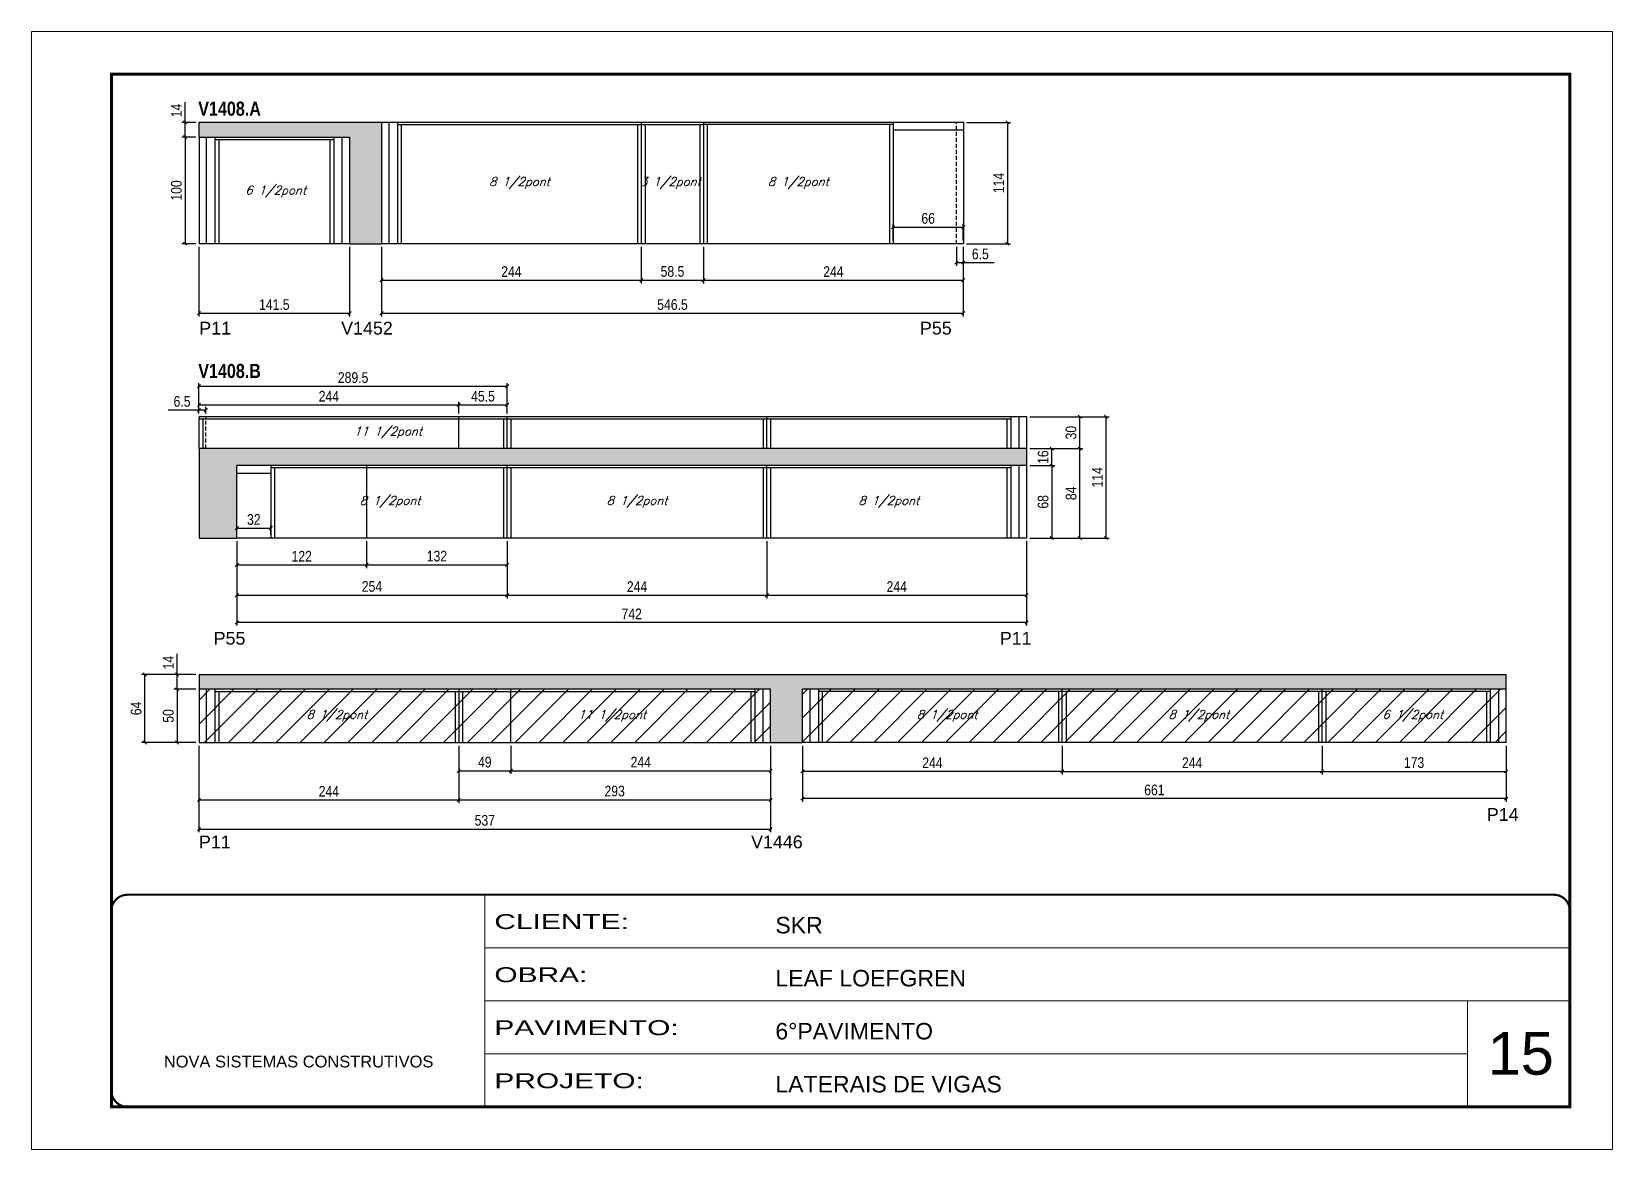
# Model space of a CAD drawing. Extents: x 3309 to 9563, y -2522 to 14608.
# Drawn here: x 6493 to 7978, y 10112 to 11162 of the extents above; entities that cross this region are included whole.
import ezdxf

# ---------------------------------------------------------------- set-up
doc = ezdxf.new("R2010")
doc.units = 0
for name, pattern in [('CONTINUO', [0]), ('DASHED', [0.75, 0.5, -0.25]), ('HIDDEN', [0.375, 0.25, -0.125])]:
    doc.linetypes.add(name, pattern=pattern)
for name, color, linetype in [('5', 5, 'Continuous'), ('COTA', 241, 'Continuous'), ('NOMENCLATURA', 7, 'Continuous'), ('Painéis', 200, 'Continuous'), ('SARR_2.2x7', 40, 'Continuous'), ('SARR_3.5x7', 81, 'Continuous'), ('texto', 7, 'Continuous')]:
    doc.layers.add(name, color=color, linetype=linetype)
for name, color, linetype, lineweight in [('CARIMBO', 255, 'Continuous', 9), ('Folhas', 255, 'Continuous', 9), ('Hachura', 251, 'Continuous', 9), ('SARRAFO DE PRESSAO', 251, 'DASHED', 9)]:
    doc.layers.add(name, color=color, linetype=linetype, lineweight=lineweight)
doc.styles.add('ARIAL', font='arial.ttf')
doc.styles.add('COTA TECNICA', font='techl___.ttf', dxfattribs={"height": 10})
doc.styles.add('Romans', font='romans.shx')
doc.styles.get("Standard").update_dxf_attribs({"font": 'arial.ttf'})
doc.styles.add('TECNICA', font='techb___.ttf', dxfattribs={"height": 10})
doc.styles.add('Tecnologia', font='')
doc.styles.get('Tecnologia').set_extended_font_data('Forgotten Futurist')
doc.dimstyles.new('PAINEL', dxfattribs={"dimtxt": 10, "dimasz": 3, "dimexe": 3, "dimexo": 3, "dimgap": 3, "dimtad": 1, "dimdec": 1, "dimzin": 12, "dimdsep": 46, "dimtxsty": 'COTA TECNICA', "dimblk1": 'OBLIQUE', "dimblk2": 'OBLIQUE', "dimsah": 1, "dimcen": 0.9, "dimclrd": 4, "dimclre": 4, "dimclrt": 240, "dimadec": 1, "dimazin": 3, "dimtfac": 1, "dimtdec": 1, "dimtmove": 0, "dimatfit": 3, "dimfxl": 1, "dimtolj": 1, "dimtzin": 12, "dimarcsym": 0})

msp = doc.modelspace()

# ---------------------------------------------------------------- texts
at = {"layer": '5', "linetype": 'Continuous'}
for s, rotation, p in [('P11', 0.00004, (6650.39, 10877.59)), ('V1452', 0.00004, (6783.69, 10877.59)), ('P55', 0.00004, (7327.38, 10877.59)), ('P55', 359.99996, (6663.89, 10586.25)), ('P11', 359.99996, (7402.46, 10586.25)), ('P14', 0.00004, (7859.96, 10420.72)), ('P11', 359.99996, (6650.07, 10394.94)), ('V1446', 359.99996, (7168.75, 10394.94))]:
    msp.add_text(s, height=12, rotation=rotation, dxfattribs=at).set_placement(p)
at = {"layer": 'CARIMBO', "style": 'ARIAL'}
msp.add_text('15', height=40, dxfattribs=at).set_placement((7860.73, 10182.28))
at = {"layer": 'NOMENCLATURA', "style": 'TECNICA'}
for s, p in [('V1408.A', (6649.42, 11083.16)), ('V1408.B', (6649.42, 10836.74))]:
    msp.add_text(s, height=13.2, dxfattribs=at).set_placement(p)
at = {"layer": 'texto', "color": 2, "char_height": 8, "attachment_point": 5, "style": 'Romans'}
for s, insert in [('{\\Q19;\\C256;6 1/2pont}', (6722.14, 11011.93)), ('{\\Q19;\\C256;8 1/2pont}', (6951.14, 11019.93)), ('{\\Q19;\\C256;3 1/2pont}', (7092.89, 11019.93)), ('{\\Q19;\\C256;8 1/2pont}', (7213.14, 11019.93)), ('{\\Q19;\\C256;11 1/2pont}', (6827.64, 10785.42)), ('{\\Q19;\\C256;8 1/2pont}', (6829.64, 10720.42)), ('{\\Q19;\\C256;8 1/2pont}', (7061.64, 10720.42)), ('{\\Q19;\\C256;8 1/2pont}', (7298.14, 10720.42)), ('{\\Q19;\\C256;8 1/2pont}', (6779.64, 10519.35)), ('{\\Q19;\\C256;11 1/2pont}', (7038.14, 10519.35)), ('{\\Q19;\\C256;8 1/2pont}', (7352.89, 10519.35)), ('{\\Q19;\\C256;8 1/2pont}', (7589.39, 10519.35)), ('{\\Q19;\\C256;6 1/2pont}', (7790.39, 10519.35))]:
    msp.add_mtext(s, dxfattribs=dict(at, insert=insert))

# ---------------------------------------------------------------- blocks, each defined once
blk = doc.blocks.new('9999999999')
at = {"color": 30, "linetype": 'CONTINUO'}
for p, q in [((98564.6, 34230.2), (98564.6, 34429.4)), ((98564.6, 34379.6), (99584, 34379.6)), ((98564.6, 34329.8), (99488, 34329.8)), ((99584, 34329.8), (99488, 34329.8)), ((99488, 34329.8), (99488, 34230.2)), ((98564.6, 34280), (99488, 34280))]:
    blk.add_line(p, q, dxfattribs=at)
at = {"color": 30, "linetype": 'CONTINUO', "const_width": 2}
blk.add_lwpolyline([(99584, 34230.2), (99584, 34414.4, 0.414214), (99569, 34429.4), (98229, 34429.4, 0.414214), (98214, 34414.4), (98214, 34245.2, 0.414214), (98229, 34230.2), (99584, 34230.2)], format="xyb", dxfattribs=at)
at = {"layer": 'Folhas'}
blk.add_lwpolyline([(98139, 34190.2), (99624, 34190.2), (99624, 35240.2), (98139, 35240.2)], close=True, dxfattribs=at)
at = {"layer": 'Folhas', "color": 30, "const_width": 3}
blk.add_lwpolyline([(98214, 34230.2), (99584, 34230.2), (99584, 35200.2), (98214, 35200.2)], close=True, dxfattribs=at)
at = {"color": 7, "linetype": 'Continuous', "ltscale": 5, "style": 'ARIAL'}
for s, height, p in [('SKR', 15.48, (98837.7, 34393.1)), ('LEAF LOEFGREN', 15.483, (98837.7, 34343.3)), ('6°PAVIMENTO', 15.483, (98837.7, 34293.5)), ('NOVA SISTEMAS CONSTRUTIVOS', 11.059, (98263.2, 34267.2)), ('LATERAIS DE VIGAS', 15.483, (98837.7, 34243.7))]:
    blk.add_text(s, height=height, dxfattribs=at).set_placement(p)
at = {"layer": 'Folhas', "color": 7, "style": 'Tecnologia', "width": 1.5}
for s, p in [('CLIENTE:', (98573.7, 34397.2)), ('OBRA:', (98573.7, 34347.3)), ('PAVIMENTO:', (98573.7, 34297.5)), ('PROJETO:', (98573.7, 34247.7))]:
    blk.add_text(s, height=14, dxfattribs=at).set_placement(p)
blk = doc.blocks.new('_Oblique')
at = {"color": 0, "linetype": 'ByBlock', "lineweight": -2}
blk.add_line((-0.5, -0.5), (0.5, 0.5), dxfattribs=at)
blk = doc.blocks.new('*D1903')
at = {"layer": 'COTA', "color": 4, "lineweight": -2, "transparency": 16777216}
for p, q in [((6650.1, 10959.9), (6650.1, 10894.6)), ((6791.6, 10959.9), (6791.6, 10894.6)), ((6650.1, 10897.6), (6791.6, 10897.6))]:
    blk.add_line(p, q, dxfattribs=at)
at = {"layer": 'Defpoints', "color": 0, "transparency": 16777216}
for p in [(6650.1, 10962.9), (6791.6, 10962.9), (6791.6, 10897.6)]:
    blk.add_point(p, dxfattribs=at)
at = {"layer": 'COTA', "color": 4, "lineweight": -2, "transparency": 16777216, "xscale": 3, "yscale": 3, "zscale": 3, "rotation": 180}
blk.add_blockref('_Oblique', (6650.1, 10897.6), dxfattribs=at)
at = {"layer": 'COTA', "color": 4, "lineweight": -2, "transparency": 16777216, "xscale": 3, "yscale": 3, "zscale": 3}
blk.add_blockref('_Oblique', (6791.6, 10897.6), dxfattribs=at)
at = {"layer": 'COTA', "color": 240, "transparency": 16777216, "insert": (6720.9, 10905.7), "char_height": 10, "attachment_point": 5, "style": 'COTA TECNICA'}
blk.add_mtext('\\A1;141.5', dxfattribs=at)
blk = doc.blocks.new('*D1904')
at = {"layer": 'COTA', "color": 4, "lineweight": -2, "transparency": 16777216}
for p, q in [((6647.1, 11062.9), (6634, 11062.9)), ((6637, 11062.9), (6637, 10962.9)), ((6647.1, 10962.9), (6634, 10962.9))]:
    blk.add_line(p, q, dxfattribs=at)
at = {"layer": 'Defpoints', "color": 0, "transparency": 16777216}
for p in [(6650.1, 11062.9), (6637, 10962.9), (6650.1, 10962.9)]:
    blk.add_point(p, dxfattribs=at)
at = {"layer": 'COTA', "color": 4, "lineweight": -2, "transparency": 16777216, "xscale": 3, "yscale": 3, "zscale": 3}
for p, rotation in [((6637, 11062.9), 90), ((6637, 10962.9), 270)]:
    blk.add_blockref('_Oblique', p, dxfattribs=dict(at, rotation=rotation))
at = {"layer": 'COTA', "color": 240, "transparency": 16777216, "insert": (6628.9, 11012.9), "char_height": 10, "attachment_point": 5, "rotation": 90, "style": 'COTA TECNICA'}
blk.add_mtext('\\A1;100', dxfattribs=at)
blk = doc.blocks.new('*D1905')
at = {"layer": 'COTA', "color": 4, "lineweight": -2, "transparency": 16777216}
for p, q in [((6821.6, 10959.9), (6821.6, 10894.6)), ((7368.1, 10959.9), (7368.1, 10894.6)), ((6821.6, 10897.6), (7368.1, 10897.6))]:
    blk.add_line(p, q, dxfattribs=at)
at = {"layer": 'Defpoints', "color": 0, "transparency": 16777216}
for p in [(6821.6, 10962.9), (7368.1, 10962.9), (7368.1, 10897.6)]:
    blk.add_point(p, dxfattribs=at)
at = {"layer": 'COTA', "color": 4, "lineweight": -2, "transparency": 16777216, "xscale": 3, "yscale": 3, "zscale": 3, "rotation": 180}
blk.add_blockref('_Oblique', (6821.6, 10897.6), dxfattribs=at)
at = {"layer": 'COTA', "color": 4, "lineweight": -2, "transparency": 16777216, "xscale": 3, "yscale": 3, "zscale": 3}
blk.add_blockref('_Oblique', (7368.1, 10897.6), dxfattribs=at)
at = {"layer": 'COTA', "color": 240, "transparency": 16777216, "insert": (7094.9, 10905.7), "char_height": 10, "attachment_point": 5, "style": 'COTA TECNICA'}
blk.add_mtext('\\A1;546.5', dxfattribs=at)
blk = doc.blocks.new('*D1906')
at = {"layer": 'COTA', "color": 4, "lineweight": -2, "transparency": 16777216}
for p, q in [((6637, 11076.9), (6637, 11096)), ((6647.1, 11076.9), (6634, 11076.9)), ((6637, 11062.9), (6637, 11076.9)), ((6647.1, 11062.9), (6634, 11062.9))]:
    blk.add_line(p, q, dxfattribs=at)
at = {"layer": 'Defpoints', "color": 0, "transparency": 16777216}
for p in [(6637, 11076.9), (6650.1, 11076.9), (6650.1, 11062.9)]:
    blk.add_point(p, dxfattribs=at)
at = {"layer": 'COTA', "color": 4, "lineweight": -2, "transparency": 16777216, "xscale": 3, "yscale": 3, "zscale": 3}
for p, rotation in [((6637, 11076.9), 90), ((6637, 11062.9), 270)]:
    blk.add_blockref('_Oblique', p, dxfattribs=dict(at, rotation=rotation))
at = {"layer": 'COTA', "color": 240, "transparency": 16777216, "insert": (6628.9, 11088), "char_height": 10, "attachment_point": 5, "rotation": 90, "style": 'COTA TECNICA'}
blk.add_mtext('\\A1;14', dxfattribs=at)
blk = doc.blocks.new('*D1907')
at = {"layer": 'COTA', "color": 4, "lineweight": -2, "transparency": 16777216}
for p, q in [((7371.1, 11076.9), (7412.5, 11076.9)), ((7409.5, 11076.9), (7409.5, 10962.9)), ((7371.1, 10962.9), (7412.5, 10962.9))]:
    blk.add_line(p, q, dxfattribs=at)
at = {"layer": 'Defpoints', "color": 0, "transparency": 16777216}
for p in [(7368.1, 11076.9), (7368.1, 10962.9), (7409.5, 10962.9)]:
    blk.add_point(p, dxfattribs=at)
at = {"layer": 'COTA', "color": 4, "lineweight": -2, "transparency": 16777216, "xscale": 3, "yscale": 3, "zscale": 3}
for p, rotation in [((7409.5, 11076.9), 90), ((7409.5, 10962.9), 270)]:
    blk.add_blockref('_Oblique', p, dxfattribs=dict(at, rotation=rotation))
at = {"layer": 'COTA', "color": 240, "transparency": 16777216, "insert": (7401.4, 11019.9), "char_height": 10, "attachment_point": 5, "rotation": 90, "style": 'COTA TECNICA'}
blk.add_mtext('\\A1;114', dxfattribs=at)
blk = doc.blocks.new('*D1908')
at = {"layer": 'COTA', "color": 4, "lineweight": -2, "transparency": 16777216}
for p, q in [((6821.6, 10959.9), (6821.6, 10925.6)), ((7065.6, 10959.9), (7065.6, 10925.6)), ((6821.6, 10928.6), (7065.6, 10928.6))]:
    blk.add_line(p, q, dxfattribs=at)
at = {"layer": 'Defpoints', "color": 0, "transparency": 16777216}
for p in [(6821.6, 10962.9), (7065.6, 10962.9), (7065.6, 10928.6)]:
    blk.add_point(p, dxfattribs=at)
at = {"layer": 'COTA', "color": 4, "lineweight": -2, "transparency": 16777216, "xscale": 3, "yscale": 3, "zscale": 3, "rotation": 180}
blk.add_blockref('_Oblique', (6821.6, 10928.6), dxfattribs=at)
at = {"layer": 'COTA', "color": 4, "lineweight": -2, "transparency": 16777216, "xscale": 3, "yscale": 3, "zscale": 3}
blk.add_blockref('_Oblique', (7065.6, 10928.6), dxfattribs=at)
at = {"layer": 'COTA', "color": 240, "transparency": 16777216, "insert": (6943.6, 10936.7), "char_height": 10, "attachment_point": 5, "style": 'COTA TECNICA'}
blk.add_mtext('\\A1;244', dxfattribs=at)
blk = doc.blocks.new('*D1909')
at = {"layer": 'COTA', "color": 4, "lineweight": -2, "transparency": 16777216}
for p, q in [((7065.6, 10959.9), (7065.6, 10925.6)), ((7124.1, 10959.9), (7124.1, 10925.6)), ((7065.6, 10928.6), (7124.1, 10928.6))]:
    blk.add_line(p, q, dxfattribs=at)
at = {"layer": 'Defpoints', "color": 0, "transparency": 16777216}
for p in [(7065.6, 10962.9), (7124.1, 10962.9), (7124.1, 10928.6)]:
    blk.add_point(p, dxfattribs=at)
at = {"layer": 'COTA', "color": 4, "lineweight": -2, "transparency": 16777216, "xscale": 3, "yscale": 3, "zscale": 3, "rotation": 180}
blk.add_blockref('_Oblique', (7065.6, 10928.6), dxfattribs=at)
at = {"layer": 'COTA', "color": 4, "lineweight": -2, "transparency": 16777216, "xscale": 3, "yscale": 3, "zscale": 3}
blk.add_blockref('_Oblique', (7124.1, 10928.6), dxfattribs=at)
at = {"layer": 'COTA', "color": 240, "transparency": 16777216, "insert": (7094.9, 10936.8), "char_height": 10, "attachment_point": 5, "style": 'COTA TECNICA'}
blk.add_mtext('\\A1;58.5', dxfattribs=at)
blk = doc.blocks.new('*D1910')
at = {"layer": 'COTA', "color": 4, "lineweight": -2, "transparency": 16777216}
for p, q in [((7124.1, 10959.9), (7124.1, 10925.6)), ((7368.1, 10959.9), (7368.1, 10925.6)), ((7124.1, 10928.6), (7368.1, 10928.6))]:
    blk.add_line(p, q, dxfattribs=at)
at = {"layer": 'Defpoints', "color": 0, "transparency": 16777216}
for p in [(7124.1, 10962.9), (7368.1, 10962.9), (7368.1, 10928.6)]:
    blk.add_point(p, dxfattribs=at)
at = {"layer": 'COTA', "color": 4, "lineweight": -2, "transparency": 16777216, "xscale": 3, "yscale": 3, "zscale": 3, "rotation": 180}
blk.add_blockref('_Oblique', (7124.1, 10928.6), dxfattribs=at)
at = {"layer": 'COTA', "color": 4, "lineweight": -2, "transparency": 16777216, "xscale": 3, "yscale": 3, "zscale": 3}
blk.add_blockref('_Oblique', (7368.1, 10928.6), dxfattribs=at)
at = {"layer": 'COTA', "color": 240, "transparency": 16777216, "insert": (7246.1, 10936.7), "char_height": 10, "attachment_point": 5, "style": 'COTA TECNICA'}
blk.add_mtext('\\A1;244', dxfattribs=at)
blk = doc.blocks.new('*D1911')
at = {"layer": 'COTA', "color": 4, "lineweight": -2, "transparency": 16777216}
for p, q in [((7361.6, 10959.9), (7361.6, 10942.1)), ((7368.1, 10959.9), (7368.1, 10942.1)), ((7361.6, 10945.1), (7368.1, 10945.1)), ((7368.1, 10945.1), (7397.1, 10945.1))]:
    blk.add_line(p, q, dxfattribs=at)
at = {"layer": 'Defpoints', "color": 0, "transparency": 16777216}
for p in [(7361.6, 10962.9), (7368.1, 10962.9), (7368.1, 10945.1)]:
    blk.add_point(p, dxfattribs=at)
at = {"layer": 'COTA', "color": 4, "lineweight": -2, "transparency": 16777216, "xscale": 3, "yscale": 3, "zscale": 3, "rotation": 180}
blk.add_blockref('_Oblique', (7361.6, 10945.1), dxfattribs=at)
at = {"layer": 'COTA', "color": 4, "lineweight": -2, "transparency": 16777216, "xscale": 3, "yscale": 3, "zscale": 3}
blk.add_blockref('_Oblique', (7368.1, 10945.1), dxfattribs=at)
at = {"layer": 'COTA', "color": 240, "transparency": 16777216, "insert": (7384.1, 10953.2), "char_height": 10, "attachment_point": 5, "style": 'COTA TECNICA'}
blk.add_mtext('\\A1;6.5', dxfattribs=at)
blk = doc.blocks.new('*D1912')
at = {"layer": 'COTA', "color": 4, "lineweight": -2, "transparency": 16777216}
for p, q in [((7302.1, 10965.9), (7302.1, 10981.5)), ((7302.1, 10978.5), (7368.1, 10978.5)), ((7368.1, 10965.9), (7368.1, 10981.5))]:
    blk.add_line(p, q, dxfattribs=at)
at = {"layer": 'Defpoints', "color": 0, "transparency": 16777216}
for p in [(7368.1, 10978.5), (7302.1, 10962.9), (7368.1, 10962.9)]:
    blk.add_point(p, dxfattribs=at)
at = {"layer": 'COTA', "color": 4, "lineweight": -2, "transparency": 16777216, "xscale": 3, "yscale": 3, "zscale": 3, "rotation": 180}
blk.add_blockref('_Oblique', (7302.1, 10978.5), dxfattribs=at)
at = {"layer": 'COTA', "color": 4, "lineweight": -2, "transparency": 16777216, "xscale": 3, "yscale": 3, "zscale": 3}
blk.add_blockref('_Oblique', (7368.1, 10978.5), dxfattribs=at)
at = {"layer": 'COTA', "color": 240, "transparency": 16777216, "insert": (7335.1, 10986.6), "char_height": 10, "attachment_point": 5, "style": 'COTA TECNICA'}
blk.add_mtext('\\A1;66', dxfattribs=at)
blk = doc.blocks.new('*D1919')
at = {"layer": 'COTA', "color": 4, "linetype": 'ByBlock', "lineweight": -2, "transparency": 16777216}
for p, q in [((6685.6, 10683.4), (6685.6, 10604.1)), ((7427.6, 10683.4), (7427.6, 10604.1)), ((7427.6, 10607.1), (6685.6, 10607.1))]:
    blk.add_line(p, q, dxfattribs=at)
at = {"layer": 'Defpoints', "color": 0, "linetype": 'ByBlock', "transparency": 16777216}
for p in [(6685.6, 10686.4), (7427.6, 10686.4), (6685.6, 10607.1)]:
    blk.add_point(p, dxfattribs=at)
at = {"layer": 'COTA', "color": 4, "linetype": 'ByBlock', "lineweight": -2, "transparency": 16777216, "xscale": 3, "yscale": 3, "zscale": 3, "rotation": 180}
blk.add_blockref('_Oblique', (6685.6, 10607.1), dxfattribs=at)
at = {"layer": 'COTA', "color": 4, "linetype": 'ByBlock', "lineweight": -2, "transparency": 16777216, "xscale": 3, "yscale": 3, "zscale": 3}
blk.add_blockref('_Oblique', (7427.6, 10607.1), dxfattribs=at)
at = {"layer": 'COTA', "color": 240, "linetype": 'ByBlock', "transparency": 16777216, "insert": (7056.6, 10615.2), "char_height": 10, "attachment_point": 5, "style": 'COTA TECNICA'}
blk.add_mtext('\\A1;742', dxfattribs=at)
blk = doc.blocks.new('*D1920')
at = {"layer": 'COTA', "color": 4, "lineweight": -2, "transparency": 16777216}
for p, q in [((6685.6, 10683.4), (6685.6, 10629.7)), ((6939.6, 10683.4), (6939.6, 10629.7)), ((6685.6, 10632.7), (6939.6, 10632.7))]:
    blk.add_line(p, q, dxfattribs=at)
at = {"layer": 'Defpoints', "color": 0, "transparency": 16777216}
for p in [(6685.6, 10686.4), (6939.6, 10686.4), (6939.6, 10632.7)]:
    blk.add_point(p, dxfattribs=at)
at = {"layer": 'COTA', "color": 4, "lineweight": -2, "transparency": 16777216, "xscale": 3, "yscale": 3, "zscale": 3, "rotation": 180}
blk.add_blockref('_Oblique', (6685.6, 10632.7), dxfattribs=at)
at = {"layer": 'COTA', "color": 4, "lineweight": -2, "transparency": 16777216, "xscale": 3, "yscale": 3, "zscale": 3}
blk.add_blockref('_Oblique', (6939.6, 10632.7), dxfattribs=at)
at = {"layer": 'COTA', "color": 240, "transparency": 16777216, "insert": (6812.6, 10640.9), "char_height": 10, "attachment_point": 5, "style": 'COTA TECNICA'}
blk.add_mtext('\\A1;254', dxfattribs=at)
blk = doc.blocks.new('*D1921')
at = {"layer": 'COTA', "color": 4, "lineweight": -2, "transparency": 16777216}
for p, q in [((6939.6, 10683.4), (6939.6, 10629.7)), ((7183.6, 10683.4), (7183.6, 10629.7)), ((6939.6, 10632.7), (7183.6, 10632.7))]:
    blk.add_line(p, q, dxfattribs=at)
at = {"layer": 'Defpoints', "color": 0, "transparency": 16777216}
for p in [(6939.6, 10686.4), (7183.6, 10686.4), (7183.6, 10632.7)]:
    blk.add_point(p, dxfattribs=at)
at = {"layer": 'COTA', "color": 4, "lineweight": -2, "transparency": 16777216, "xscale": 3, "yscale": 3, "zscale": 3, "rotation": 180}
blk.add_blockref('_Oblique', (6939.6, 10632.7), dxfattribs=at)
at = {"layer": 'COTA', "color": 4, "lineweight": -2, "transparency": 16777216, "xscale": 3, "yscale": 3, "zscale": 3}
blk.add_blockref('_Oblique', (7183.6, 10632.7), dxfattribs=at)
at = {"layer": 'COTA', "color": 240, "transparency": 16777216, "insert": (7061.6, 10640.8), "char_height": 10, "attachment_point": 5, "style": 'COTA TECNICA'}
blk.add_mtext('\\A1;244', dxfattribs=at)
blk = doc.blocks.new('*D1913')
at = {"layer": 'COTA', "color": 4, "lineweight": -2, "transparency": 16777216}
for p, q in [((7183.6, 10683.4), (7183.6, 10629.7)), ((7427.6, 10683.4), (7427.6, 10629.7)), ((7183.6, 10632.7), (7427.6, 10632.7))]:
    blk.add_line(p, q, dxfattribs=at)
at = {"layer": 'Defpoints', "color": 0, "transparency": 16777216}
for p in [(7183.6, 10686.4), (7427.6, 10686.4), (7427.6, 10632.7)]:
    blk.add_point(p, dxfattribs=at)
at = {"layer": 'COTA', "color": 4, "lineweight": -2, "transparency": 16777216, "xscale": 3, "yscale": 3, "zscale": 3, "rotation": 180}
blk.add_blockref('_Oblique', (7183.6, 10632.7), dxfattribs=at)
at = {"layer": 'COTA', "color": 4, "lineweight": -2, "transparency": 16777216, "xscale": 3, "yscale": 3, "zscale": 3}
blk.add_blockref('_Oblique', (7427.6, 10632.7), dxfattribs=at)
at = {"layer": 'COTA', "color": 240, "transparency": 16777216, "insert": (7305.6, 10640.8), "char_height": 10, "attachment_point": 5, "style": 'COTA TECNICA'}
blk.add_mtext('\\A1;244', dxfattribs=at)
blk = doc.blocks.new('*D1914')
at = {"layer": 'COTA', "color": 4, "lineweight": -2, "transparency": 16777216}
for p, q in [((7430.6, 10754.4), (7454.2, 10754.4)), ((7451.2, 10754.4), (7451.2, 10686.4)), ((7430.6, 10686.4), (7454.2, 10686.4))]:
    blk.add_line(p, q, dxfattribs=at)
at = {"layer": 'Defpoints', "color": 0, "transparency": 16777216}
for p in [(7427.6, 10754.4, 0), (7427.6, 10686.4, 0), (7451.2, 10686.4)]:
    blk.add_point(p, dxfattribs=at)
at = {"layer": 'COTA', "color": 4, "lineweight": -2, "transparency": 16777216, "xscale": 3, "yscale": 3, "zscale": 3}
for p, rotation in [((7451.2, 10754.4), 90), ((7451.2, 10686.4), 270)]:
    blk.add_blockref('_Oblique', p, dxfattribs=dict(at, rotation=rotation))
at = {"layer": 'COTA', "color": 240, "transparency": 16777216, "insert": (7443.1, 10720.4), "char_height": 10, "attachment_point": 5, "rotation": 90, "style": 'COTA TECNICA'}
blk.add_mtext('\\A1;68', dxfattribs=at)
blk = doc.blocks.new('*D1915')
at = {"layer": 'COTA', "color": 4, "lineweight": -2, "transparency": 16777216}
for p, q in [((7430.6, 10770.4), (7454.2, 10770.4)), ((7451.2, 10754.4), (7451.2, 10770.4)), ((7430.6, 10754.4), (7454.2, 10754.4))]:
    blk.add_line(p, q, dxfattribs=at)
at = {"layer": 'Defpoints', "color": 0, "transparency": 16777216}
for p in [(7427.6, 10770.4, 0), (7451.2, 10770.4), (7427.6, 10754.4, 0)]:
    blk.add_point(p, dxfattribs=at)
at = {"layer": 'COTA', "color": 4, "lineweight": -2, "transparency": 16777216, "xscale": 3, "yscale": 3, "zscale": 3}
for p, rotation in [((7451.2, 10770.4), 90), ((7451.2, 10754.4), 270)]:
    blk.add_blockref('_Oblique', p, dxfattribs=dict(at, rotation=rotation))
at = {"layer": 'COTA', "color": 240, "transparency": 16777216, "insert": (7443.1, 10762.4), "char_height": 10, "attachment_point": 5, "rotation": 90, "style": 'COTA TECNICA'}
blk.add_mtext('\\A1;16', dxfattribs=at)
blk = doc.blocks.new('*D1916')
at = {"layer": 'COTA', "color": 4, "lineweight": -2, "transparency": 16777216}
for p, q in [((7430.6, 10770.4), (7480.5, 10770.4)), ((7477.5, 10686.4), (7477.5, 10770.4)), ((7430.6, 10686.4), (7480.5, 10686.4))]:
    blk.add_line(p, q, dxfattribs=at)
at = {"layer": 'Defpoints', "color": 0, "transparency": 16777216}
for p in [(7427.6, 10770.4, 0), (7477.5, 10770.4), (7427.6, 10686.4, 0)]:
    blk.add_point(p, dxfattribs=at)
at = {"layer": 'COTA', "color": 4, "lineweight": -2, "transparency": 16777216, "xscale": 3, "yscale": 3, "zscale": 3}
for p, rotation in [((7477.5, 10770.4), 90), ((7477.5, 10686.4), 270)]:
    blk.add_blockref('_Oblique', p, dxfattribs=dict(at, rotation=rotation))
at = {"layer": 'COTA', "color": 240, "transparency": 16777216, "insert": (7469.4, 10728.4), "char_height": 10, "attachment_point": 5, "rotation": 90, "style": 'COTA TECNICA'}
blk.add_mtext('\\A1;84', dxfattribs=at)
blk = doc.blocks.new('*D1917')
at = {"layer": 'COTA', "color": 4, "lineweight": -2, "transparency": 16777216}
for p, q in [((7430.6, 10800.4), (7480.5, 10800.4)), ((7477.5, 10770.4), (7477.5, 10800.4)), ((7430.6, 10770.4), (7480.5, 10770.4))]:
    blk.add_line(p, q, dxfattribs=at)
at = {"layer": 'Defpoints', "color": 0, "transparency": 16777216}
for p in [(7427.6, 10800.4), (7477.5, 10800.4), (7427.6, 10770.4)]:
    blk.add_point(p, dxfattribs=at)
at = {"layer": 'COTA', "color": 4, "lineweight": -2, "transparency": 16777216, "xscale": 3, "yscale": 3, "zscale": 3}
for p, rotation in [((7477.5, 10800.4), 90), ((7477.5, 10770.4), 270)]:
    blk.add_blockref('_Oblique', p, dxfattribs=dict(at, rotation=rotation))
at = {"layer": 'COTA', "color": 240, "transparency": 16777216, "insert": (7469.3, 10785.4), "char_height": 10, "attachment_point": 5, "rotation": 90, "style": 'COTA TECNICA'}
blk.add_mtext('\\A1;30', dxfattribs=at)
blk = doc.blocks.new('*D1918')
at = {"layer": 'COTA', "color": 4, "lineweight": -2, "transparency": 16777216}
for p, q in [((7430.6, 10800.4), (7505.2, 10800.4)), ((7502.2, 10686.4), (7502.2, 10800.4)), ((7430.6, 10686.4), (7505.2, 10686.4))]:
    blk.add_line(p, q, dxfattribs=at)
at = {"layer": 'Defpoints', "color": 0, "transparency": 16777216}
for p in [(7427.6, 10800.4), (7502.2, 10800.4), (7427.6, 10686.4)]:
    blk.add_point(p, dxfattribs=at)
at = {"layer": 'COTA', "color": 4, "lineweight": -2, "transparency": 16777216, "xscale": 3, "yscale": 3, "zscale": 3}
for p, rotation in [((7502.2, 10800.4), 90), ((7502.2, 10686.4), 270)]:
    blk.add_blockref('_Oblique', p, dxfattribs=dict(at, rotation=rotation))
at = {"layer": 'COTA', "color": 240, "transparency": 16777216, "insert": (7494.1, 10743.4), "char_height": 10, "attachment_point": 5, "rotation": 90, "style": 'COTA TECNICA'}
blk.add_mtext('\\A1;114', dxfattribs=at)
blk = doc.blocks.new('*D1922')
at = {"layer": 'COTA', "color": 4, "lineweight": -2, "transparency": 16777216}
for p, q in [((6650.1, 10806.6), (6621.2, 10806.6)), ((6650.1, 10803.4), (6650.1, 10809.6)), ((6656.6, 10806.6), (6650.1, 10806.6)), ((6656.6, 10803.4), (6656.6, 10809.6))]:
    blk.add_line(p, q, dxfattribs=at)
at = {"layer": 'Defpoints', "color": 0, "transparency": 16777216}
for p in [(6650.1, 10806.6), (6650.1, 10800.4), (6656.6, 10800.4)]:
    blk.add_point(p, dxfattribs=at)
at = {"layer": 'COTA', "color": 4, "lineweight": -2, "transparency": 16777216, "xscale": 3, "yscale": 3, "zscale": 3, "rotation": 180}
blk.add_blockref('_Oblique', (6650.1, 10806.6), dxfattribs=at)
at = {"layer": 'COTA', "color": 4, "lineweight": -2, "transparency": 16777216, "xscale": 3, "yscale": 3, "zscale": 3}
blk.add_blockref('_Oblique', (6656.6, 10806.6), dxfattribs=at)
at = {"layer": 'COTA', "color": 240, "transparency": 16777216, "insert": (6634.2, 10814.7), "char_height": 10, "attachment_point": 5, "style": 'COTA TECNICA'}
blk.add_mtext('\\A1;6.5', dxfattribs=at)
blk = doc.blocks.new('*D1923')
at = {"layer": 'COTA', "color": 4, "lineweight": -2, "transparency": 16777216}
for p, q in [((6650.1, 10803.4), (6650.1, 10832)), ((6650.1, 10829), (6939.6, 10829)), ((6939.6, 10803.4), (6939.6, 10832))]:
    blk.add_line(p, q, dxfattribs=at)
at = {"layer": 'Defpoints', "color": 0, "transparency": 16777216}
for p in [(6939.6, 10829), (6650.1, 10800.4), (6939.6, 10800.4)]:
    blk.add_point(p, dxfattribs=at)
at = {"layer": 'COTA', "color": 4, "lineweight": -2, "transparency": 16777216, "xscale": 3, "yscale": 3, "zscale": 3, "rotation": 180}
blk.add_blockref('_Oblique', (6650.1, 10829), dxfattribs=at)
at = {"layer": 'COTA', "color": 4, "lineweight": -2, "transparency": 16777216, "xscale": 3, "yscale": 3, "zscale": 3}
blk.add_blockref('_Oblique', (6939.6, 10829), dxfattribs=at)
at = {"layer": 'COTA', "color": 240, "transparency": 16777216, "insert": (6794.9, 10837.1), "char_height": 10, "attachment_point": 5, "style": 'COTA TECNICA'}
blk.add_mtext('\\A1;289.5', dxfattribs=at)
blk = doc.blocks.new('*D1924')
at = {"layer": 'COTA', "color": 4, "lineweight": -2, "transparency": 16777216}
for p, q in [((6650.1, 10803.4), (6650.1, 10814.5)), ((6650.1, 10811.5), (6894.1, 10811.5)), ((6894.1, 10803.4), (6894.1, 10814.5))]:
    blk.add_line(p, q, dxfattribs=at)
at = {"layer": 'Defpoints', "color": 0, "transparency": 16777216}
for p in [(6894.1, 10811.5), (6650.1, 10800.4), (6894.1, 10800.4)]:
    blk.add_point(p, dxfattribs=at)
at = {"layer": 'COTA', "color": 4, "lineweight": -2, "transparency": 16777216, "xscale": 3, "yscale": 3, "zscale": 3, "rotation": 180}
blk.add_blockref('_Oblique', (6650.1, 10811.5), dxfattribs=at)
at = {"layer": 'COTA', "color": 4, "lineweight": -2, "transparency": 16777216, "xscale": 3, "yscale": 3, "zscale": 3}
blk.add_blockref('_Oblique', (6894.1, 10811.5), dxfattribs=at)
at = {"layer": 'COTA', "color": 240, "transparency": 16777216, "insert": (6772.1, 10819.6), "char_height": 10, "attachment_point": 5, "style": 'COTA TECNICA'}
blk.add_mtext('\\A1;244', dxfattribs=at)
blk = doc.blocks.new('*D1925')
at = {"layer": 'COTA', "color": 4, "lineweight": -2, "transparency": 16777216}
for p, q in [((6894.1, 10803.4), (6894.1, 10814.5)), ((6894.1, 10811.5), (6939.6, 10811.5)), ((6939.6, 10803.4), (6939.6, 10814.5))]:
    blk.add_line(p, q, dxfattribs=at)
at = {"layer": 'Defpoints', "color": 0, "transparency": 16777216}
for p in [(6939.6, 10811.5), (6894.1, 10800.4), (6939.6, 10800.4)]:
    blk.add_point(p, dxfattribs=at)
at = {"layer": 'COTA', "color": 4, "lineweight": -2, "transparency": 16777216, "xscale": 3, "yscale": 3, "zscale": 3, "rotation": 180}
blk.add_blockref('_Oblique', (6894.1, 10811.5), dxfattribs=at)
at = {"layer": 'COTA', "color": 4, "lineweight": -2, "transparency": 16777216, "xscale": 3, "yscale": 3, "zscale": 3}
blk.add_blockref('_Oblique', (6939.6, 10811.5), dxfattribs=at)
at = {"layer": 'COTA', "color": 240, "transparency": 16777216, "insert": (6916.9, 10819.6), "char_height": 10, "attachment_point": 5, "style": 'COTA TECNICA'}
blk.add_mtext('\\A1;45.5', dxfattribs=at)
blk = doc.blocks.new('*D1926')
at = {"layer": 'COTA', "color": 4, "lineweight": -2, "transparency": 16777216}
for p, q in [((6685.6, 10683.4), (6685.6, 10658.2)), ((6807.6, 10683.4), (6807.6, 10658.2)), ((6685.6, 10661.2), (6807.6, 10661.2))]:
    blk.add_line(p, q, dxfattribs=at)
at = {"layer": 'Defpoints', "color": 0, "transparency": 16777216}
for p in [(6685.6, 10686.4), (6807.6, 10686.4), (6807.6, 10661.2)]:
    blk.add_point(p, dxfattribs=at)
at = {"layer": 'COTA', "color": 4, "lineweight": -2, "transparency": 16777216, "xscale": 3, "yscale": 3, "zscale": 3, "rotation": 180}
blk.add_blockref('_Oblique', (6685.6, 10661.2), dxfattribs=at)
at = {"layer": 'COTA', "color": 4, "lineweight": -2, "transparency": 16777216, "xscale": 3, "yscale": 3, "zscale": 3}
blk.add_blockref('_Oblique', (6807.6, 10661.2), dxfattribs=at)
at = {"layer": 'COTA', "color": 240, "transparency": 16777216, "insert": (6746.6, 10669.3), "char_height": 10, "attachment_point": 5, "style": 'COTA TECNICA'}
blk.add_mtext('\\A1;122', dxfattribs=at)
blk = doc.blocks.new('*D1927')
at = {"layer": 'COTA', "color": 4, "lineweight": -2, "transparency": 16777216}
for p, q in [((6807.6, 10683.4), (6807.6, 10658.2)), ((6939.6, 10683.4), (6939.6, 10658.2)), ((6807.6, 10661.2), (6939.6, 10661.2))]:
    blk.add_line(p, q, dxfattribs=at)
at = {"layer": 'Defpoints', "color": 0, "transparency": 16777216}
for p in [(6807.6, 10686.4), (6939.6, 10686.4), (6939.6, 10661.2)]:
    blk.add_point(p, dxfattribs=at)
at = {"layer": 'COTA', "color": 4, "lineweight": -2, "transparency": 16777216, "xscale": 3, "yscale": 3, "zscale": 3, "rotation": 180}
blk.add_blockref('_Oblique', (6807.6, 10661.2), dxfattribs=at)
at = {"layer": 'COTA', "color": 4, "lineweight": -2, "transparency": 16777216, "xscale": 3, "yscale": 3, "zscale": 3}
blk.add_blockref('_Oblique', (6939.6, 10661.2), dxfattribs=at)
at = {"layer": 'COTA', "color": 240, "transparency": 16777216, "insert": (6873.6, 10669.4), "char_height": 10, "attachment_point": 5, "style": 'COTA TECNICA'}
blk.add_mtext('\\A1;132', dxfattribs=at)
blk = doc.blocks.new('*D1928')
at = {"layer": 'COTA', "color": 4, "lineweight": -2, "transparency": 16777216}
for p, q in [((6685.6, 10689.4), (6685.6, 10698.6)), ((6685.6, 10695.6), (6717.6, 10695.6)), ((6717.6, 10689.4), (6717.6, 10698.6))]:
    blk.add_line(p, q, dxfattribs=at)
at = {"layer": 'Defpoints', "color": 0, "transparency": 16777216}
for p in [(6717.6, 10695.6), (6685.6, 10686.4), (6717.6, 10686.4)]:
    blk.add_point(p, dxfattribs=at)
at = {"layer": 'COTA', "color": 4, "lineweight": -2, "transparency": 16777216, "xscale": 3, "yscale": 3, "zscale": 3, "rotation": 180}
blk.add_blockref('_Oblique', (6685.6, 10695.6), dxfattribs=at)
at = {"layer": 'COTA', "color": 4, "lineweight": -2, "transparency": 16777216, "xscale": 3, "yscale": 3, "zscale": 3}
blk.add_blockref('_Oblique', (6717.6, 10695.6), dxfattribs=at)
at = {"layer": 'COTA', "color": 240, "transparency": 16777216, "insert": (6701.6, 10703.8), "char_height": 10, "attachment_point": 5, "style": 'COTA TECNICA'}
blk.add_mtext('\\A1;32', dxfattribs=at)
blk = doc.blocks.new('*D1929')
at = {"layer": 'COTA', "color": 4, "lineweight": -2, "transparency": 16777216}
for p, q in [((6650.1, 10491.3), (6650.1, 10410)), ((7187.1, 10491.3), (7187.1, 10410)), ((6650.1, 10413), (7187.1, 10413))]:
    blk.add_line(p, q, dxfattribs=at)
at = {"layer": 'Defpoints', "color": 0, "transparency": 16777216}
for p in [(6650.1, 10494.3), (7187.1, 10494.3), (7187.1, 10413)]:
    blk.add_point(p, dxfattribs=at)
at = {"layer": 'COTA', "color": 4, "lineweight": -2, "transparency": 16777216, "xscale": 3, "yscale": 3, "zscale": 3, "rotation": 180}
blk.add_blockref('_Oblique', (6650.1, 10413), dxfattribs=at)
at = {"layer": 'COTA', "color": 4, "lineweight": -2, "transparency": 16777216, "xscale": 3, "yscale": 3, "zscale": 3}
blk.add_blockref('_Oblique', (7187.1, 10413), dxfattribs=at)
at = {"layer": 'COTA', "color": 240, "transparency": 16777216, "insert": (6918.6, 10421.2), "char_height": 10, "attachment_point": 5, "style": 'COTA TECNICA'}
blk.add_mtext('\\A1;537', dxfattribs=at)
blk = doc.blocks.new('*D1930')
at = {"layer": 'COTA', "color": 4, "lineweight": -2, "transparency": 16777216}
for p, q in [((6650.1, 10491.3), (6650.1, 10437.4)), ((6894.1, 10491.3), (6894.1, 10437.4)), ((6650.1, 10440.4), (6894.1, 10440.4))]:
    blk.add_line(p, q, dxfattribs=at)
at = {"layer": 'Defpoints', "color": 0, "transparency": 16777216}
for p in [(6650.1, 10494.3), (6894.1, 10494.3), (6894.1, 10440.4)]:
    blk.add_point(p, dxfattribs=at)
at = {"layer": 'COTA', "color": 4, "lineweight": -2, "transparency": 16777216, "xscale": 3, "yscale": 3, "zscale": 3, "rotation": 180}
blk.add_blockref('_Oblique', (6650.1, 10440.4), dxfattribs=at)
at = {"layer": 'COTA', "color": 4, "lineweight": -2, "transparency": 16777216, "xscale": 3, "yscale": 3, "zscale": 3}
blk.add_blockref('_Oblique', (6894.1, 10440.4), dxfattribs=at)
at = {"layer": 'COTA', "color": 240, "transparency": 16777216, "insert": (6772.1, 10448.5), "char_height": 10, "attachment_point": 5, "style": 'COTA TECNICA'}
blk.add_mtext('\\A1;244', dxfattribs=at)
blk = doc.blocks.new('*D1931')
at = {"layer": 'COTA', "color": 4, "lineweight": -2, "transparency": 16777216}
for p, q in [((6894.1, 10491.3), (6894.1, 10437.4)), ((7187.1, 10491.3), (7187.1, 10437.4)), ((6894.1, 10440.4), (7187.1, 10440.4))]:
    blk.add_line(p, q, dxfattribs=at)
at = {"layer": 'Defpoints', "color": 0, "transparency": 16777216}
for p in [(6894.1, 10494.3), (7187.1, 10494.3), (7187.1, 10440.4)]:
    blk.add_point(p, dxfattribs=at)
at = {"layer": 'COTA', "color": 4, "lineweight": -2, "transparency": 16777216, "xscale": 3, "yscale": 3, "zscale": 3, "rotation": 180}
blk.add_blockref('_Oblique', (6894.1, 10440.4), dxfattribs=at)
at = {"layer": 'COTA', "color": 4, "lineweight": -2, "transparency": 16777216, "xscale": 3, "yscale": 3, "zscale": 3}
blk.add_blockref('_Oblique', (7187.1, 10440.4), dxfattribs=at)
at = {"layer": 'COTA', "color": 240, "transparency": 16777216, "insert": (7040.6, 10448.7), "char_height": 10, "attachment_point": 5, "style": 'COTA TECNICA'}
blk.add_mtext('\\A1;293', dxfattribs=at)
blk = doc.blocks.new('*D1932')
at = {"layer": 'COTA', "color": 4, "lineweight": -2, "transparency": 16777216}
for p, q in [((6629.5, 10558.3), (6629.5, 10577.5)), ((6647.1, 10558.3), (6626.5, 10558.3)), ((6647.1, 10544.3), (6626.5, 10544.3)), ((6629.5, 10544.3), (6629.5, 10558.3))]:
    blk.add_line(p, q, dxfattribs=at)
at = {"layer": 'Defpoints', "color": 0, "transparency": 16777216}
for p in [(6629.5, 10558.3), (6650.1, 10558.3), (6650.1, 10544.3)]:
    blk.add_point(p, dxfattribs=at)
at = {"layer": 'COTA', "color": 4, "lineweight": -2, "transparency": 16777216, "xscale": 3, "yscale": 3, "zscale": 3}
for p, rotation in [((6629.5, 10558.3), 90), ((6629.5, 10544.3), 270)]:
    blk.add_blockref('_Oblique', p, dxfattribs=dict(at, rotation=rotation))
at = {"layer": 'COTA', "color": 240, "transparency": 16777216, "insert": (6621.4, 10569.4), "char_height": 10, "attachment_point": 5, "rotation": 90, "style": 'COTA TECNICA'}
blk.add_mtext('\\A1;14', dxfattribs=at)
blk = doc.blocks.new('*D1933')
at = {"layer": 'COTA', "color": 4, "lineweight": -2, "transparency": 16777216}
for p, q in [((6647.1, 10544.3), (6626.5, 10544.3)), ((6629.5, 10544.3), (6629.5, 10494.3)), ((6647.1, 10494.3), (6626.5, 10494.3))]:
    blk.add_line(p, q, dxfattribs=at)
at = {"layer": 'Defpoints', "color": 0, "transparency": 16777216}
for p in [(6650.1, 10544.3), (6629.5, 10494.3), (6650.1, 10494.3)]:
    blk.add_point(p, dxfattribs=at)
at = {"layer": 'COTA', "color": 4, "lineweight": -2, "transparency": 16777216, "xscale": 3, "yscale": 3, "zscale": 3}
for p, rotation in [((6629.5, 10544.3), 90), ((6629.5, 10494.3), 270)]:
    blk.add_blockref('_Oblique', p, dxfattribs=dict(at, rotation=rotation))
at = {"layer": 'COTA', "color": 240, "transparency": 16777216, "insert": (6621.3, 10519.3), "char_height": 10, "attachment_point": 5, "rotation": 90, "style": 'COTA TECNICA'}
blk.add_mtext('\\A1;50', dxfattribs=at)
blk = doc.blocks.new('*D1934')
at = {"layer": 'COTA', "color": 4, "lineweight": -2, "transparency": 16777216}
for p, q in [((6647.1, 10558.3), (6596.2, 10558.3)), ((6599.2, 10494.3), (6599.2, 10558.3)), ((6647.1, 10494.3), (6596.2, 10494.3))]:
    blk.add_line(p, q, dxfattribs=at)
at = {"layer": 'Defpoints', "color": 0, "transparency": 16777216}
for p in [(6599.2, 10558.3), (6650.1, 10558.3), (6650.1, 10494.3)]:
    blk.add_point(p, dxfattribs=at)
at = {"layer": 'COTA', "color": 4, "lineweight": -2, "transparency": 16777216, "xscale": 3, "yscale": 3, "zscale": 3}
for p, rotation in [((6599.2, 10558.3), 90), ((6599.2, 10494.3), 270)]:
    blk.add_blockref('_Oblique', p, dxfattribs=dict(at, rotation=rotation))
at = {"layer": 'COTA', "color": 240, "transparency": 16777216, "insert": (6591.1, 10526.3), "char_height": 10, "attachment_point": 5, "rotation": 90, "style": 'COTA TECNICA'}
blk.add_mtext('\\A1;64', dxfattribs=at)
blk = doc.blocks.new('*D1935')
at = {"layer": 'COTA', "color": 4, "lineweight": -2, "transparency": 16777216}
for p, q in [((6894.1, 10491.3), (6894.1, 10464.8)), ((6943.1, 10491.3), (6943.1, 10464.8)), ((6894.1, 10467.8), (6943.1, 10467.8))]:
    blk.add_line(p, q, dxfattribs=at)
at = {"layer": 'Defpoints', "color": 0, "transparency": 16777216}
for p in [(6894.1, 10494.3), (6943.1, 10494.3), (6943.1, 10467.8)]:
    blk.add_point(p, dxfattribs=at)
at = {"layer": 'COTA', "color": 4, "lineweight": -2, "transparency": 16777216, "xscale": 3, "yscale": 3, "zscale": 3, "rotation": 180}
blk.add_blockref('_Oblique', (6894.1, 10467.8), dxfattribs=at)
at = {"layer": 'COTA', "color": 4, "lineweight": -2, "transparency": 16777216, "xscale": 3, "yscale": 3, "zscale": 3}
blk.add_blockref('_Oblique', (6943.1, 10467.8), dxfattribs=at)
at = {"layer": 'COTA', "color": 240, "transparency": 16777216, "insert": (6918.6, 10475.9), "char_height": 10, "attachment_point": 5, "style": 'COTA TECNICA'}
blk.add_mtext('\\A1;49', dxfattribs=at)
blk = doc.blocks.new('*D1936')
at = {"layer": 'COTA', "color": 4, "lineweight": -2, "transparency": 16777216}
for p, q in [((6943.1, 10491.3), (6943.1, 10464.8)), ((7187.1, 10491.3), (7187.1, 10464.8)), ((6943.1, 10467.8), (7187.1, 10467.8))]:
    blk.add_line(p, q, dxfattribs=at)
at = {"layer": 'Defpoints', "color": 0, "transparency": 16777216}
for p in [(6943.1, 10494.3), (7187.1, 10494.3), (7187.1, 10467.8)]:
    blk.add_point(p, dxfattribs=at)
at = {"layer": 'COTA', "color": 4, "lineweight": -2, "transparency": 16777216, "xscale": 3, "yscale": 3, "zscale": 3, "rotation": 180}
blk.add_blockref('_Oblique', (6943.1, 10467.8), dxfattribs=at)
at = {"layer": 'COTA', "color": 4, "lineweight": -2, "transparency": 16777216, "xscale": 3, "yscale": 3, "zscale": 3}
blk.add_blockref('_Oblique', (7187.1, 10467.8), dxfattribs=at)
at = {"layer": 'COTA', "color": 240, "transparency": 16777216, "insert": (7065.1, 10475.9), "char_height": 10, "attachment_point": 5, "style": 'COTA TECNICA'}
blk.add_mtext('\\A1;244', dxfattribs=at)
blk = doc.blocks.new('*D1937')
at = {"layer": 'COTA', "color": 4, "linetype": 'ByBlock', "lineweight": -2, "transparency": 16777216}
for p, q in [((7217.1, 10491.3), (7217.1, 10464.2)), ((7461.1, 10491.3), (7461.1, 10464.2)), ((7461.1, 10467.2), (7217.1, 10467.2))]:
    blk.add_line(p, q, dxfattribs=at)
at = {"layer": 'Defpoints', "color": 0, "linetype": 'ByBlock', "transparency": 16777216}
for p in [(7217.1, 10494.3), (7461.1, 10494.3), (7217.1, 10467.2)]:
    blk.add_point(p, dxfattribs=at)
at = {"layer": 'COTA', "color": 4, "linetype": 'ByBlock', "lineweight": -2, "transparency": 16777216, "xscale": 3, "yscale": 3, "zscale": 3, "rotation": 180}
blk.add_blockref('_Oblique', (7217.1, 10467.2), dxfattribs=at)
at = {"layer": 'COTA', "color": 4, "linetype": 'ByBlock', "lineweight": -2, "transparency": 16777216, "xscale": 3, "yscale": 3, "zscale": 3}
blk.add_blockref('_Oblique', (7461.1, 10467.2), dxfattribs=at)
at = {"layer": 'COTA', "color": 240, "linetype": 'ByBlock', "transparency": 16777216, "insert": (7339.1, 10475.3), "char_height": 10, "attachment_point": 5, "style": 'COTA TECNICA'}
blk.add_mtext('\\A1;244', dxfattribs=at)
blk = doc.blocks.new('*D1938')
at = {"layer": 'COTA', "color": 4, "lineweight": -2, "transparency": 16777216}
for p, q in [((7461.1, 10491.3), (7461.1, 10464.2)), ((7705.1, 10491.3), (7705.1, 10464.2)), ((7461.1, 10467.2), (7705.1, 10467.2))]:
    blk.add_line(p, q, dxfattribs=at)
at = {"layer": 'Defpoints', "color": 0, "transparency": 16777216}
for p in [(7461.1, 10494.3, 0), (7705.1, 10494.3, 0), (7705.1, 10467.2)]:
    blk.add_point(p, dxfattribs=at)
at = {"layer": 'COTA', "color": 4, "lineweight": -2, "transparency": 16777216, "xscale": 3, "yscale": 3, "zscale": 3, "rotation": 180}
blk.add_blockref('_Oblique', (7461.1, 10467.2), dxfattribs=at)
at = {"layer": 'COTA', "color": 4, "lineweight": -2, "transparency": 16777216, "xscale": 3, "yscale": 3, "zscale": 3}
blk.add_blockref('_Oblique', (7705.1, 10467.2), dxfattribs=at)
at = {"layer": 'COTA', "color": 240, "transparency": 16777216, "insert": (7583.1, 10475.3), "char_height": 10, "attachment_point": 5, "style": 'COTA TECNICA'}
blk.add_mtext('\\A1;244', dxfattribs=at)
blk = doc.blocks.new('*D1939')
at = {"layer": 'COTA', "color": 4, "lineweight": -2, "transparency": 16777216}
for p, q in [((7705.1, 10491.3), (7705.1, 10464.2)), ((7878.1, 10491.3), (7878.1, 10464.2)), ((7705.1, 10467.2), (7878.1, 10467.2))]:
    blk.add_line(p, q, dxfattribs=at)
at = {"layer": 'Defpoints', "color": 0, "transparency": 16777216}
for p in [(7705.1, 10494.3, 0), (7878.1, 10494.3, 0), (7878.1, 10467.2)]:
    blk.add_point(p, dxfattribs=at)
at = {"layer": 'COTA', "color": 4, "lineweight": -2, "transparency": 16777216, "xscale": 3, "yscale": 3, "zscale": 3, "rotation": 180}
blk.add_blockref('_Oblique', (7705.1, 10467.2), dxfattribs=at)
at = {"layer": 'COTA', "color": 4, "lineweight": -2, "transparency": 16777216, "xscale": 3, "yscale": 3, "zscale": 3}
blk.add_blockref('_Oblique', (7878.1, 10467.2), dxfattribs=at)
at = {"layer": 'COTA', "color": 240, "transparency": 16777216, "insert": (7791.6, 10475.4), "char_height": 10, "attachment_point": 5, "style": 'COTA TECNICA'}
blk.add_mtext('\\A1;173', dxfattribs=at)
blk = doc.blocks.new('*D1940')
at = {"layer": 'COTA', "color": 4, "lineweight": -2, "transparency": 16777216}
for p, q in [((7217.1, 10491.3), (7217.1, 10438.6)), ((7878.1, 10491.3), (7878.1, 10438.6)), ((7878.1, 10441.6), (7217.1, 10441.6))]:
    blk.add_line(p, q, dxfattribs=at)
at = {"layer": 'Defpoints', "color": 0, "transparency": 16777216}
for p in [(7217.1, 10494.3, 0), (7878.1, 10494.3, 0), (7217.1, 10441.6)]:
    blk.add_point(p, dxfattribs=at)
at = {"layer": 'COTA', "color": 4, "lineweight": -2, "transparency": 16777216, "xscale": 3, "yscale": 3, "zscale": 3, "rotation": 180}
blk.add_blockref('_Oblique', (7217.1, 10441.6), dxfattribs=at)
at = {"layer": 'COTA', "color": 4, "lineweight": -2, "transparency": 16777216, "xscale": 3, "yscale": 3, "zscale": 3}
blk.add_blockref('_Oblique', (7878.1, 10441.6), dxfattribs=at)
at = {"layer": 'COTA', "color": 240, "transparency": 16777216, "insert": (7547.6, 10449.7), "char_height": 10, "attachment_point": 5, "style": 'COTA TECNICA'}
blk.add_mtext('\\A1;661', dxfattribs=at)

# ---------------------------------------------------------------- dimensions: what is measured, and where the dimension line sits
at = {"layer": 'COTA'}
for base, p1, p2, angle, picture, middle in [((6636.97, 11076.93), (6650.14, 11062.93), (6650.14, 11076.93), 90, '*D1906', (6628.9, 11087.98)), ((7409.51, 10962.93), (7368.14, 11076.93), (7368.14, 10962.93), 90, '*D1907', (7401.43, 11019.93)), ((6636.97, 10962.93), (6650.14, 11062.93), (6650.14, 10962.93), 90, '*D1904', (6628.87, 11012.93)), ((7477.5, 10800.42), (7427.64, 10770.42), (7427.64, 10800.42), 90, '*D1917', (7469.28, 10785.42)), ((7502.19, 10800.42), (7427.64, 10686.42), (7427.64, 10800.42), 90, '*D1918', (7494.12, 10743.42)), ((7477.5, 10770.42, 0), (7427.64, 10686.42), (7427.64, 10770.42), 90, '*D1916', (7469.4, 10728.42, 0)), ((7451.23, 10686.42, 0), (7427.64, 10754.42), (7427.64, 10686.42), 90, '*D1914', (7443.11, 10720.42, 0)), ((6629.45, 10558.35), (6650.14, 10544.35), (6650.14, 10558.35), 90, '*D1932', (6621.38, 10569.4)), ((6599.22, 10558.35), (6650.14, 10494.35), (6650.14, 10558.35), 90, '*D1934', (6591.12, 10526.35)), ((6629.45, 10494.35), (6650.14, 10544.35), (6650.14, 10494.35), 90, '*D1933', (6621.34, 10519.35)), ((7187.14, 10412.95), (6650.14, 10494.35), (7187.14, 10494.35), 180, '*D1929', (6918.64, 10421.17))]:
    dim = msp.add_linear_dim(base=base, p1=p1, p2=p2, angle=angle, dimstyle='PAINEL', dxfattribs=at)
    dim.commit()
    dim.dimension.update_dxf_attribs({"geometry": picture, "text_midpoint": middle})
for base, p1, p2, picture, middle in [((7368.14, 10978.49), (7302.14, 10962.93), (7368.14, 10962.93), '*D1912', (7335.14, 10986.59)), ((6791.64, 10897.6), (6650.14, 10962.93), (6791.64, 10962.93), '*D1903', (6720.89, 10905.71)), ((7368.14, 10897.6), (6821.64, 10962.93), (7368.14, 10962.93), '*D1905', (7094.89, 10905.71)), ((7065.64, 10928.63), (6821.64, 10962.93), (7065.64, 10962.93), '*D1908', (6943.64, 10936.7)), ((7368.14, 10945.12), (7361.64, 10962.93), (7368.14, 10962.93), '*D1911', (7384.11, 10953.23)), ((6939.64, 10828.99), (6650.14, 10800.42), (6939.64, 10800.42), '*D1923', (6794.89, 10837.13)), ((6894.14, 10811.5), (6650.14, 10800.42), (6894.14, 10800.42), '*D1924', (6772.14, 10819.58)), ((6650.14, 10806.56), (6656.64, 10800.42), (6650.14, 10800.42), '*D1922', (6634.16, 10814.67)), ((6717.64, 10695.63), (6685.64, 10686.42), (6717.64, 10686.42), '*D1928', (6701.64, 10703.85)), ((6939.64, 10632.75), (6685.64, 10686.42), (6939.64, 10686.42), '*D1920', (6812.64, 10640.86)), ((6807.64, 10661.22), (6685.64, 10686.42), (6807.64, 10686.42), '*D1926', (6746.64, 10669.27)), ((7427.64, 10632.75), (7183.64, 10686.42), (7427.64, 10686.42), '*D1913', (7305.64, 10640.82)), ((6894.14, 10440.43), (6650.14, 10494.35), (6894.14, 10494.35), '*D1930', (6772.14, 10448.51)), ((6943.14, 10467.79), (6894.14, 10494.35), (6943.14, 10494.35), '*D1935', (6918.64, 10475.9)), ((7217.14, 10441.57, 0), (7878.14, 10494.35), (7217.14, 10494.35), '*D1940', (7547.64, 10449.67, 0)), ((7705.14, 10467.22, 0), (7461.14, 10494.35), (7705.14, 10494.35), '*D1938', (7583.14, 10475.3, 0)), ((7878.14, 10467.22, 0), (7705.14, 10494.35), (7878.14, 10494.35), '*D1939', (7791.64, 10475.44, 0))]:
    dim = msp.add_linear_dim(base=base, p1=p1, p2=p2, dimstyle='PAINEL', dxfattribs=at)
    dim.commit()
    dim.dimension.update_dxf_attribs({"geometry": picture, "text_midpoint": middle})
for base, p1, p2, picture, middle in [((7124.14, 10928.63), (7065.64, 10962.93), (7124.14, 10962.93), '*D1909', (7094.89, 10936.76)), ((7368.14, 10928.63), (7124.14, 10962.93), (7368.14, 10962.93), '*D1910', (7246.14, 10936.7)), ((6939.64, 10811.5), (6894.14, 10800.42), (6939.64, 10800.42), '*D1925', (6916.89, 10819.61)), ((6939.64, 10661.22), (6807.64, 10686.42), (6939.64, 10686.42), '*D1927', (6873.64, 10669.43)), ((7183.64, 10632.75), (6939.64, 10686.42), (7183.64, 10686.42), '*D1921', (7061.64, 10640.82)), ((7187.14, 10440.43), (6894.14, 10494.35), (7187.14, 10494.35), '*D1931', (7040.64, 10448.68)), ((7187.14, 10467.79), (6943.14, 10494.35), (7187.14, 10494.35), '*D1936', (7065.14, 10475.87))]:
    dim = msp.add_linear_dim(base=base, p1=p1, p2=p2, dimstyle='PAINEL', override={"dimtmove": 1}, dxfattribs=at)
    dim.commit()
    dim.dimension.update_dxf_attribs({"geometry": picture, "text_midpoint": middle})
dim = msp.add_linear_dim(base=(7451.23, 10770.42, 0), p1=(7427.64, 10754.42), p2=(7427.64, 10770.42), angle=90, dimstyle='PAINEL', dxfattribs=at)
dim.commit()
dim.dimension.update_dxf_attribs({"geometry": '*D1915', "text_midpoint": (7451.23, 10762.42, 0), "dimtype": 160})
at = {"layer": 'COTA', "linetype": 'ByBlock'}
dim = msp.add_linear_dim(base=(6685.64, 10607.09), p1=(7427.64, 10686.42), p2=(6685.64, 10686.42), angle=180, dimstyle='PAINEL', dxfattribs=at)
dim.commit()
dim.dimension.update_dxf_attribs({"geometry": '*D1919', "text_midpoint": (7056.64, 10615.16)})
dim = msp.add_linear_dim(base=(7217.14, 10467.22), p1=(7461.14, 10494.35), p2=(7217.14, 10494.35), angle=180, dimstyle='PAINEL', override={"dimtmove": 1}, dxfattribs=at)
dim.commit()
dim.dimension.update_dxf_attribs({"geometry": '*D1937', "text_midpoint": (7339.14, 10475.3)})

# ---------------------------------------------------------------- hatches: boundary and pattern name
at = {"layer": 'COTA'}
h = msp.add_hatch(dxfattribs=at)
h.set_pattern_fill('AR-CONC', color=256, scale=0.03)
h.set_pattern_definition([(50, (-1585, 0), (5.46554, -0.4781726), [0.5715, -6.2865]), (355, (-1585, 0), (-1.0573026, 5.7317054), [0.4572, -5.0292175]), (100.451445, (-1584.5445, -0.04), (4.4082374, 5.2535326), [0.4857003, -5.3427073]), (46.1842, (-1585, 1.524), (8.1323712, -1.26127), [0.85725, -9.42975]), (96.63556, (-1584.322, 1.419), (7.122124, 7.4227837), [0.7285507, -8.014068]), (351.18415, (-1585, 1.524), (7.122124, 7.4227837), [0.685799, -7.543792]), (21, (-1584.238, 1.143), (4.5484317, -3.067956), [0.5715, -6.2865]), (326, (-1584.238, 1.143), (1.8540609, 5.525639), [0.4572, -5.0292]), (71.451445, (-1583.859, 0.8873), (6.4024926, 2.457683), [0.4857003, -5.3426981]), (37.5, (-1585, 0), (0.0926581, 2.53665117), [0, -4.96824, 0, -5.1054, 0, -5.04825]), (7.5, (-1585, 0), (2.0045899, 3.00541724), [0, -2.91084, 0, -4.85394, 0, -1.92405]), (327.5, (-1586.6993, 0), (4.06771786, -0.17186232), [0, -1.905, 0, -5.9436, 0, -7.8867]), (317.5, (-1587.4613, 0), (4.4438754, 0.7627947), [0, -2.4765, 0, -3.94716, 0, -5.6007])])
h.paths.add_polyline_path([(6821.64, 11076.93), (6650.14, 11076.93), (6650.14, 11062.93), (6791.64, 11062.93), (6791.64, 10962.93), (6821.64, 10962.93)])
h = msp.add_hatch(dxfattribs=at)
h.set_pattern_fill('AR-CONC', color=256, scale=0.03)
h.set_pattern_definition([(50, (0, -20.5793), (5.46554, -0.4781726), [0.5715, -6.2865]), (355, (0, -20.579), (-1.0573026, 5.7317054), [0.4572, -5.0292175]), (100.451445, (0.4555, -20.619), (4.4082374, 5.2535326), [0.4857003, -5.3427073]), (46.1842, (0, -19.055), (8.1323712, -1.26127), [0.85725, -9.42975]), (96.63556, (0.678, -19.16), (7.122124, 7.4227837), [0.7285507, -8.014068]), (351.18415, (0, -19.055), (7.122124, 7.422784), [0.685799, -7.543792]), (21, (0.762, -19.4363), (4.5484317, -3.067956), [0.5715, -6.2865]), (326, (0.762, -19.436), (1.8540609, 5.525639), [0.4572, -5.0292]), (71.451445, (1.141, -19.692), (6.4024926, 2.457683), [0.4857003, -5.3426981]), (37.5, (0, -20.5793), (0.0926581, 2.53665117), [0, -4.96824, 0, -5.1054, 0, -5.04825]), (7.5, (0, -20.5793), (2.0045899, 3.00541724), [0, -2.91084, 0, -4.85394, 0, -1.92405]), (327.5, (-1.6993, -20.5793), (4.06771786, -0.17186232), [0, -1.905, 0, -5.9436, 0, -7.8867]), (317.5, (-2.4613, -20.5793), (4.4438754, 0.7627947), [0, -2.4765, 0, -3.94716, 0, -5.6007])])
h.paths.add_polyline_path([(6650.14, 10686.42), (6685.64, 10686.42), (6685.64, 10754.42), (7427.64, 10754.42), (7427.64, 10770.42), (6650.14, 10770.42)])
h = msp.add_hatch(dxfattribs=at)
h.set_pattern_fill('AR-CONC', color=256, scale=0.03)
h.set_pattern_definition([(50, (10, 0), (5.46554, -0.4781726), [0.5715, -6.2865]), (355, (10, 0), (-1.0573026, 5.7317054), [0.4572, -5.0292175]), (100.451445, (10.4555, -0.04), (4.4082374, 5.2535326), [0.4857003, -5.3427073]), (46.1842, (10, 1.524), (8.1323712, -1.26127), [0.85725, -9.42975]), (96.63556, (10.678, 1.419), (7.122124, 7.4227837), [0.7285507, -8.014068]), (351.18415, (10, 1.524), (7.122124, 7.422784), [0.685799, -7.543792]), (21, (10.762, 1.143), (4.5484317, -3.067956), [0.5715, -6.2865]), (326, (10.762, 1.143), (1.8540609, 5.525639), [0.4572, -5.0292]), (71.451445, (11.141, 0.8873), (6.4024926, 2.457683), [0.4857003, -5.3426981]), (37.5, (10, 0), (0.0926581, 2.53665117), [0, -4.96824, 0, -5.1054, 0, -5.04825]), (7.5, (10, 0), (2.0045899, 3.00541724), [0, -2.91084, 0, -4.85394, 0, -1.92405]), (327.5, (8.3007, 0), (4.06771786, -0.17186232), [0, -1.905, 0, -5.9436, 0, -7.8867]), (317.5, (7.5387, 0), (4.4438754, 0.7627947), [0, -2.4765, 0, -3.94716, 0, -5.6007])])
h.paths.add_polyline_path([(7187.14, 10494.35), (7217.14, 10494.35), (7217.14, 10544.35), (7878.14, 10544.35), (7878.14, 10558.35), (6650.14, 10558.35), (6650.14, 10544.35), (7187.14, 10544.35)])
at = {"layer": 'Hachura'}
h = msp.add_hatch(dxfattribs=at)
h.set_pattern_fill('ANSI31', color=256, scale=5)
h.paths.add_polyline_path([(6894.14, 10494.35), (6894.14, 10544.35), (6650.14, 10544.35), (6650.14, 10494.35)])
h.paths.add_polyline_path([(6943.14, 10544.35), (6894.14, 10544.35), (6894.14, 10494.35), (6943.14, 10494.35)])
h.paths.add_polyline_path([(6943.14, 10544.35), (6943.14, 10494.35), (7187.14, 10494.35), (7187.14, 10544.35)])
h.paths.add_polyline_path([(7461.14, 10494.35), (7461.14, 10544.35), (7217.14, 10544.35), (7217.14, 10494.35)])
h.paths.add_polyline_path([(7461.14, 10544.35), (7461.14, 10494.35), (7705.14, 10494.35), (7705.14, 10544.35)])
h.paths.add_polyline_path([(7705.14, 10544.35), (7705.14, 10494.35), (7878.14, 10494.35), (7878.14, 10544.35)])

# ---------------------------------------------------------------- linework, layer by layer
at = {"layer": 'COTA'}
for p, q in [((6650.14, 11062.93), (6650.14, 11076.93)), ((6650.14, 11076.93), (6821.64, 11076.93)), ((6791.64, 10962.93), (6821.64, 10962.93)), ((6650.14, 10770.42), (6650.14, 10686.42)), ((7427.64, 10754.42), (7427.64, 10770.42)), ((6650.14, 10686.42), (6685.64, 10686.42)), ((6650.14, 10558.35), (6650.14, 10544.35)), ((6650.14, 10558.35), (7878.14, 10558.35)), ((7878.14, 10544.35), (7878.14, 10558.35)), ((7187.14, 10494.35), (7217.14, 10494.35))]:
    msp.add_line(p, q, dxfattribs=at)
at = {"layer": 'Painéis', "linetype": 'ByBlock'}
for p, q in [((6821.64, 11076.93), (6821.64, 10962.93)), ((6821.64, 11076.93), (7368.14, 11076.93)), ((7065.64, 11076.93), (7065.64, 10962.93)), ((7124.14, 11076.93), (7124.14, 10962.93)), ((7368.14, 11076.93), (7368.14, 10962.93)), ((6650.14, 11062.93), (6650.14, 10962.93)), ((6650.14, 11062.93), (6791.64, 11062.93)), ((6791.64, 11062.93), (6791.64, 10962.93)), ((6791.64, 10962.93), (6650.14, 10962.93)), ((7368.14, 10962.93), (6821.64, 10962.93)), ((7427.64, 10800.42), (6650.14, 10800.42)), ((6650.14, 10770.42), (6650.14, 10800.42)), ((6894.14, 10770.42), (6894.14, 10800.42)), ((6939.64, 10770.42), (6939.64, 10800.42)), ((7183.64, 10770.42), (7183.64, 10800.42)), ((7427.64, 10770.42), (7427.64, 10800.42)), ((7427.64, 10770.42), (6650.14, 10770.42)), ((7427.64, 10754.42), (6685.64, 10754.42)), ((6685.64, 10686.42), (6685.64, 10754.42)), ((6807.64, 10686.42), (6807.64, 10754.42)), ((6939.64, 10686.42), (6939.64, 10754.42)), ((7183.64, 10686.42), (7183.64, 10754.42)), ((7427.64, 10686.42), (7427.64, 10754.42)), ((7427.64, 10686.42), (6685.64, 10686.42)), ((7187.14, 10544.35), (6650.14, 10544.35)), ((6650.14, 10544.35), (6650.14, 10494.35)), ((6894.14, 10544.35), (6894.14, 10494.35)), ((6943.14, 10494.35), (6943.14, 10544.35)), ((7187.14, 10494.35), (7187.14, 10544.35)), ((7878.14, 10544.35), (7217.14, 10544.35)), ((7217.14, 10494.35), (7217.14, 10544.35)), ((7461.14, 10494.35), (7461.14, 10544.35)), ((7705.14, 10494.35), (7705.14, 10544.35)), ((7878.14, 10494.35), (7878.14, 10544.35)), ((6650.14, 10494.35), (7187.14, 10494.35)), ((7878.14, 10494.35), (7217.14, 10494.35))]:
    msp.add_line(p, q, dxfattribs=at)
at = {"layer": 'SARR_2.2x7', "linetype": 'Continuous'}
for p, q in [((6828.64, 10962.93), (6828.64, 11076.93)), ((6836.64, 11074.73), (7065.64, 11074.73)), ((7065.64, 11074.73), (7124.14, 11074.73)), ((7302.14, 11074.73), (7124.14, 11074.73)), ((7302.14, 11069.93), (7368.14, 11069.93)), ((6657.14, 10962.93), (6657.14, 11062.93)), ((6665.14, 11060.73), (6776.64, 11060.73)), ((6784.64, 10962.93), (6784.64, 11062.93)), ((6939.64, 10798.22), (6650.14, 10798.22)), ((7183.64, 10798.22), (6939.64, 10798.22)), ((7412.64, 10798.22), (7183.64, 10798.22)), ((7420.64, 10770.42), (7420.64, 10800.42)), ((6939.64, 10752.22), (6717.64, 10752.22)), ((7183.64, 10752.22), (6939.64, 10752.22)), ((7412.64, 10752.22), (7183.64, 10752.22)), ((7420.64, 10686.42), (7420.64, 10754.42)), ((6685.64, 10747.42), (6717.64, 10747.42)), ((6657.14, 10494.35), (6657.14, 10544.35)), ((7180.14, 10494.35), (7180.14, 10544.35)), ((7224.14, 10494.35), (7224.14, 10544.35)), ((7871.14, 10494.35), (7871.14, 10544.35)), ((6665.14, 10542.15), (6894.14, 10542.15)), ((6894.14, 10542.15), (7172.14, 10542.15)), ((7461.14, 10542.15), (7232.14, 10542.15)), ((7705.14, 10542.15), (7461.14, 10542.15)), ((7863.14, 10542.15), (7705.14, 10542.15))]:
    msp.add_line(p, q, dxfattribs=at)
at = {"layer": 'SARR_2.2x7', "linetype": 'HIDDEN', "ltscale": 15}
for p, q in [((7361.64, 10962.93), (7361.64, 11076.93)), ((6656.64, 10770.42), (6656.64, 10800.42))]:
    msp.add_line(p, q, dxfattribs=at)
at = {"layer": 'SARR_3.5x7'}
for p, q in [((6836.64, 11076.93), (6836.64, 10962.93)), ((6840.14, 11074.73), (6840.14, 10962.93)), ((7062.14, 11074.73), (7062.14, 10962.93)), ((7069.14, 11074.73), (7069.14, 10962.93)), ((7120.64, 11074.73), (7120.64, 10962.93)), ((7127.64, 11074.73), (7127.64, 10962.93)), ((7298.64, 11074.73), (7298.64, 10962.93)), ((7302.14, 11076.93), (7302.14, 10962.93)), ((6665.14, 11062.93), (6665.14, 10962.93)), ((6668.64, 11060.73), (6668.64, 10962.93)), ((6773.14, 11060.73), (6773.14, 10962.93)), ((6776.64, 11062.93), (6776.64, 10962.93)), ((6653.64, 10798.22), (6653.64, 10770.42)), ((6936.14, 10798.22), (6936.14, 10770.42)), ((6943.14, 10798.22), (6943.14, 10770.42)), ((7180.14, 10798.22), (7180.14, 10770.42)), ((7187.14, 10798.22), (7187.14, 10770.42)), ((7409.14, 10798.22), (7409.14, 10770.42)), ((7412.64, 10800.42), (7412.64, 10770.42)), ((6717.64, 10754.42), (6717.64, 10686.42)), ((6721.14, 10752.22), (6721.14, 10686.42)), ((6936.14, 10752.22), (6936.14, 10686.42)), ((6943.14, 10752.22), (6943.14, 10686.42)), ((7180.14, 10752.22), (7180.14, 10686.42)), ((7187.14, 10752.22), (7187.14, 10686.42)), ((7409.14, 10752.22), (7409.14, 10686.42)), ((7412.64, 10754.42), (7412.64, 10686.42)), ((6665.14, 10544.35), (6665.14, 10494.35)), ((7172.14, 10544.35), (7172.14, 10494.35)), ((7232.14, 10544.35), (7232.14, 10494.35)), ((7863.14, 10544.35), (7863.14, 10494.35)), ((6668.64, 10542.15), (6668.64, 10494.35)), ((6890.64, 10542.15), (6890.64, 10494.35)), ((6897.64, 10542.15), (6897.64, 10494.35)), ((7168.64, 10542.15), (7168.64, 10494.35)), ((7235.64, 10542.15), (7235.64, 10494.35)), ((7457.64, 10542.15), (7457.64, 10494.35)), ((7464.64, 10542.15), (7464.64, 10494.35)), ((7701.64, 10542.15), (7701.64, 10494.35)), ((7708.64, 10542.15), (7708.64, 10494.35)), ((7859.64, 10542.15), (7859.64, 10494.35))]:
    msp.add_line(p, q, dxfattribs=at)

# ---------------------------------------------------------------- block references
at = {"layer": 'SARRAFO DE PRESSAO', "color": 6, "linetype": 'ByBlock'}
msp.add_blockref('9999999999', (-91646.11, -24078.07), dxfattribs=at)

msp.set_redraw_order([(e.dxf.handle, doc.entitydb.next_handle()) for e in msp.query("TEXT MTEXT ATTDEF DIMENSION ARC_DIMENSION")])  # texts and dimensions are drawn at this point

doc.saveas('drawing.dxf')
